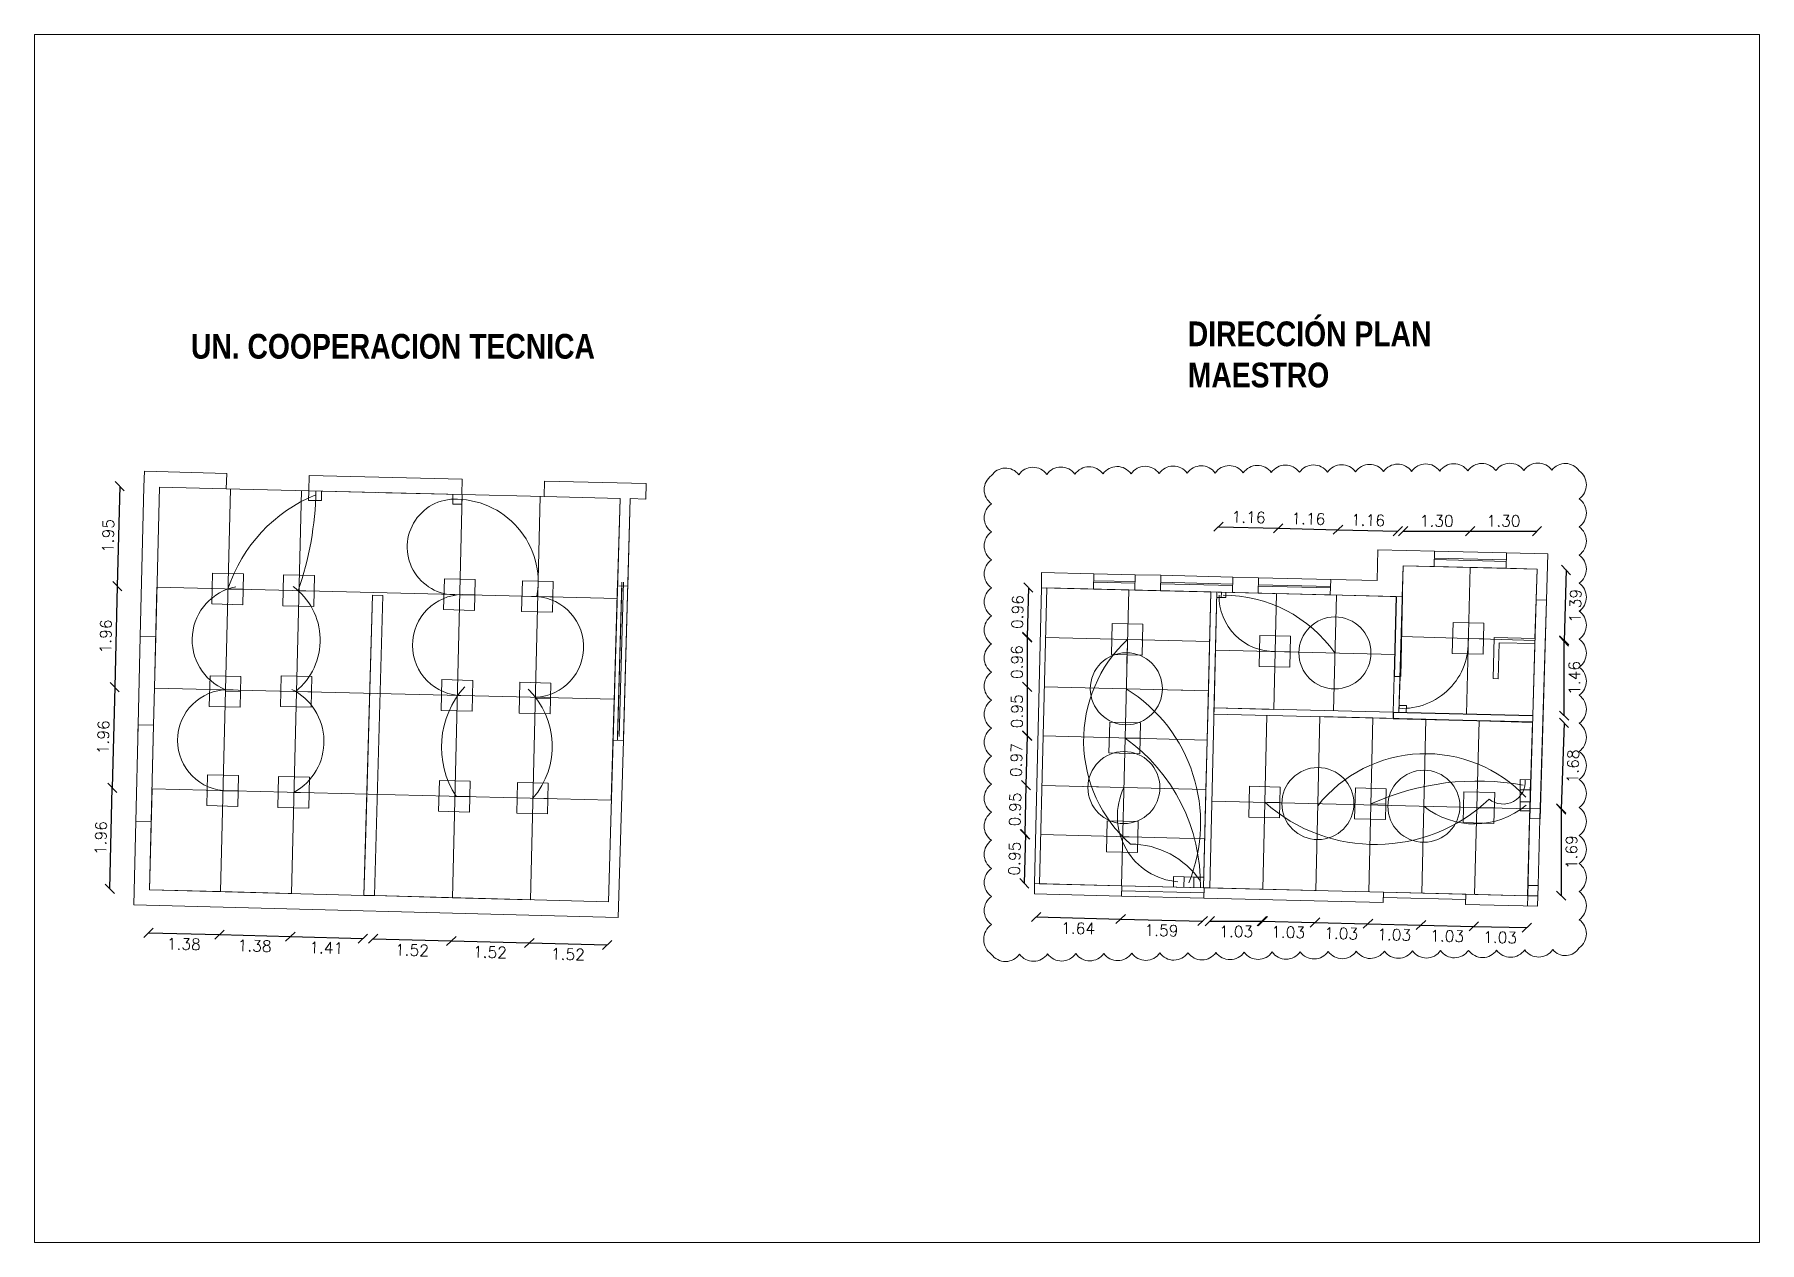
# Paper-space layout 'Layout2' of a CAD drawing. Header units: millimetres. Extents: x 29 to 262, y 20 to 183.
# The model-space entities are those that its viewports show. They can reach past a viewport. Long polylines and large blocks are cut down to what shows.
import ezdxf

# ---------------------------------------------------------------- set-up
doc = ezdxf.new("R2010")
doc.units = ezdxf.units.MM
doc.layers.get('0').update_dxf_attribs({"lineweight": 0})
for name, color, linetype, lineweight in [('0 RECINTOS SUBUTILIZADOS', 60, 'Continuous', 18), ('0_ id salas de clases', 7, 'Continuous', 9), ('0_ muros', 7, 'Continuous', 20), ('0_ muros 2', 7, 'Continuous', 9), ('0_ ventanas', 250, 'Continuous', 0)]:
    doc.layers.add(name, color=color, linetype=linetype, lineweight=lineweight)
doc.layers.add('SEGUNDO PLANO', color=3, linetype='Continuous')
doc.styles.add('PATO', font='romans.shx', dxfattribs={"height": 0.22})
doc.styles.get("Standard").update_dxf_attribs({"font": 'romans.shx'})
doc.linetypes.add('BATTING', pattern='A,0.00254,-2.54,[134,ltypeshp.shx,S=2.54,R=0,X=-2.54,Y=0],-5.08,[134,ltypeshp.shx,S=2.54,R=180,X=2.54,Y=0],-2.54', length=10.16254)
doc.dimstyles.get("Standard").update_dxf_attribs({"dimtxt": 0.22, "dimasz": 0.18, "dimexe": 0.18, "dimexo": 0.0625, "dimgap": 0.09, "dimtad": 2, "dimzin": 0, "dimdsep": 46, "dimtxsty": 'Standard', "dimblk": 'OBLIQUE', "dimcen": 0.09, "dimse1": 1, "dimse2": 1, "dimadec": 0, "dimazin": 0, "dimtfac": 1, "dimtofl": 0, "dimtmove": 0, "dimatfit": 3, "dimfxl": 1, "dimtolj": 1, "dimtzin": 0, "dimarcsym": 0})

psp = doc.layouts.new('Layout2')

msp = doc.modelspace()

# ---------------------------------------------------------------- texts
at = {"layer": '0_ id salas de clases', "char_height": 0.48, "attachment_point": 1, "style": 'PATO'}
for s, insert, width in [('{\\fSwis721 Cn BT|b1|i0|c0|p34;DIRECCIÓN PLAN MAESTRO}', (-10641.745, 11359.51), 5.84341), ('{\\fSwis721 Cn BT|b1|i0|c0|p34;UN. COOPERACION TECNICA}', (-10661.111, 11359.268), 7.44289)]:
    msp.add_mtext(s, dxfattribs=dict(at, insert=insert, width=width))

# ---------------------------------------------------------------- blocks, each defined once
blk = doc.blocks.new('_Oblique')
at = {"color": 0, "linetype": 'ByBlock', "lineweight": -2}
blk.add_line((-0.5, -0.5), (0.5, 0.5), dxfattribs=at)
blk = doc.blocks.new('*D57')
at = {"color": 0, "lineweight": -2, "transparency": 16777216}
blk.add_line((-10644.841, 11354.339), (-10644.865, 11353.38), dxfattribs=at)
at = {"color": 0, "linetype": 'BATTING', "lineweight": -2, "transparency": 16777216, "xscale": 0.18, "yscale": 0.18, "zscale": 0.18}
for p, rotation in [((-10644.841, 11354.339), 88.60328362355365), ((-10644.865, 11353.38), 268.6032836235537)]:
    blk.add_blockref('_Oblique', p, dxfattribs=dict(at, rotation=rotation))
at = {"color": 0, "linetype": 'BATTING', "transparency": 16777216, "insert": (-10645.053, 11353.864), "char_height": 0.22, "attachment_point": 5, "rotation": 88.6033}
blk.add_mtext('\\A1;0.96', dxfattribs=at)
blk = doc.blocks.new('*D58')
at = {"color": 0, "lineweight": -2, "transparency": 16777216}
blk.add_line((-10644.865, 11353.371), (-10644.865, 11352.411), dxfattribs=at)
at = {"color": 0, "linetype": 'BATTING', "lineweight": -2, "transparency": 16777216, "xscale": 0.18, "yscale": 0.18, "zscale": 0.18}
for p, rotation in [((-10644.865, 11353.371), 90), ((-10644.865, 11352.411), 270)]:
    blk.add_blockref('_Oblique', p, dxfattribs=dict(at, rotation=rotation))
at = {"color": 0, "linetype": 'BATTING', "transparency": 16777216, "insert": (-10645.065, 11352.891), "char_height": 0.22, "attachment_point": 5, "rotation": 90}
blk.add_mtext('\\A1;0.96', dxfattribs=at)
blk = doc.blocks.new('*D59')
at = {"color": 0, "lineweight": -2, "transparency": 16777216}
blk.add_line((-10644.865, 11352.411), (-10644.865, 11351.456), dxfattribs=at)
at = {"color": 0, "linetype": 'BATTING', "lineweight": -2, "transparency": 16777216, "xscale": 0.18, "yscale": 0.18, "zscale": 0.18}
for p, rotation in [((-10644.865, 11352.411), 90), ((-10644.865, 11351.456), 270)]:
    blk.add_blockref('_Oblique', p, dxfattribs=dict(at, rotation=rotation))
at = {"color": 0, "linetype": 'BATTING', "transparency": 16777216, "insert": (-10645.065, 11351.934), "char_height": 0.22, "attachment_point": 5, "rotation": 90}
blk.add_mtext('\\A1;0.95', dxfattribs=at)
blk = doc.blocks.new('*D60')
at = {"color": 0, "lineweight": -2, "transparency": 16777216}
blk.add_line((-10644.865, 11351.464), (-10644.888, 11350.499), dxfattribs=at)
at = {"color": 0, "linetype": 'BATTING', "lineweight": -2, "transparency": 16777216, "xscale": 0.18, "yscale": 0.18, "zscale": 0.18}
for p, rotation in [((-10644.865, 11351.464), 88.60329853531651), ((-10644.888, 11350.499), 268.6032985353165)]:
    blk.add_blockref('_Oblique', p, dxfattribs=dict(at, rotation=rotation))
at = {"color": 0, "linetype": 'BATTING', "transparency": 16777216, "insert": (-10645.076, 11350.987), "char_height": 0.22, "attachment_point": 5, "rotation": 88.6033}
blk.add_mtext('\\A1;0.97', dxfattribs=at)
blk = doc.blocks.new('*D61')
at = {"color": 0, "lineweight": -2, "transparency": 16777216}
blk.add_line((-10644.888, 11350.499), (-10644.911, 11349.545), dxfattribs=at)
at = {"color": 0, "linetype": 'BATTING', "lineweight": -2, "transparency": 16777216, "xscale": 0.18, "yscale": 0.18, "zscale": 0.18}
for p, rotation in [((-10644.888, 11350.499), 88.6032857521703), ((-10644.911, 11349.545), 268.6032857521703)]:
    blk.add_blockref('_Oblique', p, dxfattribs=dict(at, rotation=rotation))
at = {"color": 0, "linetype": 'BATTING', "transparency": 16777216, "insert": (-10645.1, 11350.027), "char_height": 0.22, "attachment_point": 5, "rotation": 88.6033}
blk.add_mtext('\\A1;0.95', dxfattribs=at)
blk = doc.blocks.new('*D62')
at = {"color": 0, "lineweight": -2, "transparency": 16777216}
blk.add_line((-10644.9, 11349.544), (-10644.923, 11348.59), dxfattribs=at)
at = {"color": 0, "linetype": 'BATTING', "lineweight": -2, "transparency": 16777216, "xscale": 0.18, "yscale": 0.18, "zscale": 0.18}
for p, rotation in [((-10644.9, 11349.544), 88.60329053041033), ((-10644.923, 11348.59), 268.6032905304103)]:
    blk.add_blockref('_Oblique', p, dxfattribs=dict(at, rotation=rotation))
at = {"color": 0, "linetype": 'BATTING', "transparency": 16777216, "insert": (-10645.112, 11349.072), "char_height": 0.22, "attachment_point": 5, "rotation": 88.6033}
blk.add_mtext('\\A1;0.95', dxfattribs=at)
blk = doc.blocks.new('*D63')
at = {"color": 0, "lineweight": -2, "transparency": 16777216}
blk.add_line((-10644.691, 11347.937), (-10643.048, 11347.897), dxfattribs=at)
at = {"color": 0, "linetype": 'BATTING', "lineweight": -2, "transparency": 16777216, "xscale": 0.18, "yscale": 0.18, "zscale": 0.18}
for p, rotation in [((-10644.691, 11347.937), 178.5915316047997), ((-10643.048, 11347.897), 358.5915316047997)]:
    blk.add_blockref('_Oblique', p, dxfattribs=dict(at, rotation=rotation))
at = {"color": 0, "linetype": 'BATTING', "transparency": 16777216, "insert": (-10643.875, 11347.717), "char_height": 0.22, "attachment_point": 5, "rotation": 358.5915}
blk.add_mtext('\\A1;1.64', dxfattribs=at)
blk = doc.blocks.new('*D64')
at = {"color": 0, "lineweight": -2, "transparency": 16777216}
blk.add_line((-10643.048, 11347.897), (-10641.455, 11347.857), dxfattribs=at)
at = {"color": 0, "linetype": 'BATTING', "lineweight": -2, "transparency": 16777216, "xscale": 0.18, "yscale": 0.18, "zscale": 0.18}
for p, rotation in [((-10643.048, 11347.897), 178.5916875625059), ((-10641.455, 11347.857), 358.5916875625059)]:
    blk.add_blockref('_Oblique', p, dxfattribs=dict(at, rotation=rotation))
at = {"color": 0, "linetype": 'BATTING', "transparency": 16777216, "insert": (-10642.256, 11347.677), "char_height": 0.22, "attachment_point": 5, "rotation": 358.5917}
blk.add_mtext('\\A1;1.59', dxfattribs=at)
blk = doc.blocks.new('*D65')
at = {"color": 0, "lineweight": -2, "transparency": 16777216}
blk.add_line((-10641.319, 11347.855), (-10640.289, 11347.855), dxfattribs=at)
at = {"color": 0, "linetype": 'BATTING', "lineweight": -2, "transparency": 16777216, "xscale": 0.18, "yscale": 0.18, "zscale": 0.18, "rotation": 180}
blk.add_blockref('_Oblique', (-10641.319, 11347.855), dxfattribs=at)
at = {"color": 0, "linetype": 'BATTING', "lineweight": -2, "transparency": 16777216, "xscale": 0.18, "yscale": 0.18, "zscale": 0.18}
blk.add_blockref('_Oblique', (-10640.289, 11347.855), dxfattribs=at)
at = {"color": 0, "linetype": 'BATTING', "transparency": 16777216, "insert": (-10640.804, 11347.655), "char_height": 0.22, "attachment_point": 5}
blk.add_mtext('\\A1;1.03', dxfattribs=at)
blk = doc.blocks.new('*D66')
at = {"color": 0, "lineweight": -2, "transparency": 16777216}
blk.add_line((-10640.305, 11347.856), (-10639.275, 11347.83), dxfattribs=at)
at = {"color": 0, "linetype": 'BATTING', "lineweight": -2, "transparency": 16777216, "xscale": 0.18, "yscale": 0.18, "zscale": 0.18}
for p, rotation in [((-10640.305, 11347.856), 178.5761573060418), ((-10639.275, 11347.83), 358.5761573060418)]:
    blk.add_blockref('_Oblique', p, dxfattribs=dict(at, rotation=rotation))
at = {"color": 0, "linetype": 'BATTING', "transparency": 16777216, "insert": (-10639.795, 11347.643), "char_height": 0.22, "attachment_point": 5, "rotation": 358.5762}
blk.add_mtext('\\A1;1.03', dxfattribs=at)
blk = doc.blocks.new('*D67')
at = {"color": 0, "lineweight": -2, "transparency": 16777216}
blk.add_line((-10639.275, 11347.83), (-10638.245, 11347.805), dxfattribs=at)
at = {"color": 0, "linetype": 'BATTING', "lineweight": -2, "transparency": 16777216, "xscale": 0.18, "yscale": 0.18, "zscale": 0.18}
for p, rotation in [((-10639.275, 11347.83), 178.6032853562976), ((-10638.245, 11347.805), 358.6032853562976)]:
    blk.add_blockref('_Oblique', p, dxfattribs=dict(at, rotation=rotation))
at = {"color": 0, "linetype": 'BATTING', "transparency": 16777216, "insert": (-10638.765, 11347.618), "char_height": 0.22, "attachment_point": 5, "rotation": 358.6033}
blk.add_mtext('\\A1;1.03', dxfattribs=at)
blk = doc.blocks.new('*D68')
at = {"color": 0, "lineweight": -2, "transparency": 16777216}
blk.add_line((-10638.245, 11347.805), (-10637.215, 11347.78), dxfattribs=at)
at = {"color": 0, "linetype": 'BATTING', "lineweight": -2, "transparency": 16777216, "xscale": 0.18, "yscale": 0.18, "zscale": 0.18}
for p, rotation in [((-10638.245, 11347.805), 178.6032826079442), ((-10637.215, 11347.78), 358.6032826079442)]:
    blk.add_blockref('_Oblique', p, dxfattribs=dict(at, rotation=rotation))
at = {"color": 0, "linetype": 'BATTING', "transparency": 16777216, "insert": (-10637.735, 11347.593), "char_height": 0.22, "attachment_point": 5, "rotation": 358.6033}
blk.add_mtext('\\A1;1.03', dxfattribs=at)
blk = doc.blocks.new('*D69')
at = {"color": 0, "lineweight": -2, "transparency": 16777216}
blk.add_line((-10637.215, 11347.78), (-10636.187, 11347.755), dxfattribs=at)
at = {"color": 0, "linetype": 'BATTING', "lineweight": -2, "transparency": 16777216, "xscale": 0.18, "yscale": 0.18, "zscale": 0.18}
for p, rotation in [((-10637.215, 11347.78), 178.5930325229543), ((-10636.187, 11347.755), 358.5930325229543)]:
    blk.add_blockref('_Oblique', p, dxfattribs=dict(at, rotation=rotation))
at = {"color": 0, "linetype": 'BATTING', "transparency": 16777216, "insert": (-10636.706, 11347.568), "char_height": 0.22, "attachment_point": 5, "rotation": 358.593}
blk.add_mtext('\\A1;1.03', dxfattribs=at)
blk = doc.blocks.new('*D70')
at = {"color": 0, "lineweight": -2, "transparency": 16777216}
blk.add_line((-10636.187, 11347.755), (-10635.158, 11347.73), dxfattribs=at)
at = {"color": 0, "linetype": 'BATTING', "lineweight": -2, "transparency": 16777216, "xscale": 0.18, "yscale": 0.18, "zscale": 0.18}
for p, rotation in [((-10636.187, 11347.755), 178.6135290659662), ((-10635.158, 11347.73), 358.6135290659661)]:
    blk.add_blockref('_Oblique', p, dxfattribs=dict(at, rotation=rotation))
at = {"color": 0, "linetype": 'BATTING', "transparency": 16777216, "insert": (-10635.677, 11347.542), "char_height": 0.22, "attachment_point": 5, "rotation": 358.6135}
blk.add_mtext('\\A1;1.03', dxfattribs=at)
blk = doc.blocks.new('*D71')
at = {"color": 0, "lineweight": -2, "transparency": 16777216}
blk.add_line((-10634.435, 11351.71), (-10634.49, 11350.031), dxfattribs=at)
at = {"color": 0, "linetype": 'BATTING', "lineweight": -2, "transparency": 16777216, "xscale": 0.18, "yscale": 0.18, "zscale": 0.18}
for p, rotation in [((-10634.435, 11351.71), 88.1197453427607), ((-10634.49, 11350.031), 268.1197453427607)]:
    blk.add_blockref('_Oblique', p, dxfattribs=dict(at, rotation=rotation))
at = {"color": 0, "linetype": 'BATTING', "transparency": 16777216, "insert": (-10634.263, 11350.864), "char_height": 0.22, "attachment_point": 5, "rotation": 88.1197}
blk.add_mtext('\\A1;1.68', dxfattribs=at)
blk = doc.blocks.new('*D72')
at = {"color": 0, "lineweight": -2, "transparency": 16777216}
blk.add_line((-10634.49, 11350.043), (-10634.49, 11348.351), dxfattribs=at)
at = {"color": 0, "linetype": 'BATTING', "lineweight": -2, "transparency": 16777216, "xscale": 0.18, "yscale": 0.18, "zscale": 0.18}
for p, rotation in [((-10634.49, 11350.043), 90), ((-10634.49, 11348.351), 270)]:
    blk.add_blockref('_Oblique', p, dxfattribs=dict(at, rotation=rotation))
at = {"color": 0, "linetype": 'BATTING', "transparency": 16777216, "insert": (-10634.29, 11349.197), "char_height": 0.22, "attachment_point": 5, "rotation": 90}
blk.add_mtext('\\A1;1.69', dxfattribs=at)
blk = doc.blocks.new('*D73')
at = {"color": 0, "lineweight": -2, "transparency": 16777216}
blk.add_line((-10641.148, 11355.52), (-10639.988, 11355.492), dxfattribs=at)
at = {"color": 0, "linetype": 'BATTING', "lineweight": -2, "transparency": 16777216, "xscale": 0.18, "yscale": 0.18, "zscale": 0.18}
for p, rotation in [((-10641.148, 11355.52), 178.603430216156), ((-10639.988, 11355.492), 358.6034302161561)]:
    blk.add_blockref('_Oblique', p, dxfattribs=dict(at, rotation=rotation))
at = {"color": 0, "linetype": 'BATTING', "transparency": 16777216, "insert": (-10640.563, 11355.706), "char_height": 0.22, "attachment_point": 5, "rotation": 358.6034}
blk.add_mtext('\\A1;1.16', dxfattribs=at)
blk = doc.blocks.new('*D74')
at = {"color": 0, "lineweight": -2, "transparency": 16777216}
blk.add_line((-10639.988, 11355.492), (-10638.828, 11355.463), dxfattribs=at)
at = {"color": 0, "linetype": 'BATTING', "lineweight": -2, "transparency": 16777216, "xscale": 0.18, "yscale": 0.18, "zscale": 0.18}
for p, rotation in [((-10639.988, 11355.492), 178.6031346275379), ((-10638.828, 11355.463), 358.6031346275378)]:
    blk.add_blockref('_Oblique', p, dxfattribs=dict(at, rotation=rotation))
at = {"color": 0, "linetype": 'BATTING', "transparency": 16777216, "insert": (-10639.403, 11355.677), "char_height": 0.22, "attachment_point": 5, "rotation": 358.6031}
blk.add_mtext('\\A1;1.16', dxfattribs=at)
blk = doc.blocks.new('*D75')
at = {"color": 0, "lineweight": -2, "transparency": 16777216}
blk.add_line((-10638.828, 11355.463), (-10637.666, 11355.435), dxfattribs=at)
at = {"color": 0, "linetype": 'BATTING', "lineweight": -2, "transparency": 16777216, "xscale": 0.18, "yscale": 0.18, "zscale": 0.18}
for p, rotation in [((-10638.828, 11355.463), 178.6032826079918), ((-10637.666, 11355.435), 358.6032826079918)]:
    blk.add_blockref('_Oblique', p, dxfattribs=dict(at, rotation=rotation))
at = {"color": 0, "linetype": 'BATTING', "transparency": 16777216, "insert": (-10638.242, 11355.649), "char_height": 0.22, "attachment_point": 5, "rotation": 358.6033}
blk.add_mtext('\\A1;1.16', dxfattribs=at)
blk = doc.blocks.new('*D76')
at = {"color": 0, "lineweight": -2, "transparency": 16777216}
blk.add_line((-10637.56, 11355.435), (-10636.259, 11355.435), dxfattribs=at)
at = {"color": 0, "linetype": 'BATTING', "lineweight": -2, "transparency": 16777216, "xscale": 0.18, "yscale": 0.18, "zscale": 0.18, "rotation": 180}
blk.add_blockref('_Oblique', (-10637.56, 11355.435), dxfattribs=at)
at = {"color": 0, "linetype": 'BATTING', "lineweight": -2, "transparency": 16777216, "xscale": 0.18, "yscale": 0.18, "zscale": 0.18}
blk.add_blockref('_Oblique', (-10636.259, 11355.435), dxfattribs=at)
at = {"color": 0, "linetype": 'BATTING', "transparency": 16777216, "insert": (-10636.909, 11355.635), "char_height": 0.22, "attachment_point": 5}
blk.add_mtext('\\A1;1.30', dxfattribs=at)
blk = doc.blocks.new('*D77')
at = {"color": 0, "lineweight": -2, "transparency": 16777216}
blk.add_line((-10636.26, 11355.435), (-10634.961, 11355.435), dxfattribs=at)
at = {"color": 0, "linetype": 'BATTING', "lineweight": -2, "transparency": 16777216, "xscale": 0.18, "yscale": 0.18, "zscale": 0.18, "rotation": 180}
blk.add_blockref('_Oblique', (-10636.26, 11355.435), dxfattribs=at)
at = {"color": 0, "linetype": 'BATTING', "lineweight": -2, "transparency": 16777216, "xscale": 0.18, "yscale": 0.18, "zscale": 0.18}
blk.add_blockref('_Oblique', (-10634.961, 11355.435), dxfattribs=at)
at = {"color": 0, "linetype": 'BATTING', "transparency": 16777216, "insert": (-10635.61, 11355.635), "char_height": 0.22, "attachment_point": 5}
blk.add_mtext('\\A1;1.30', dxfattribs=at)
blk = doc.blocks.new('*D78')
at = {"color": 0, "lineweight": -2, "transparency": 16777216}
blk.add_line((-10634.435, 11351.85), (-10634.435, 11353.314), dxfattribs=at)
at = {"color": 0, "linetype": 'BATTING', "lineweight": -2, "transparency": 16777216, "xscale": 0.18, "yscale": 0.18, "zscale": 0.18}
for p, rotation in [((-10634.435, 11353.314), 90), ((-10634.435, 11351.85), 270)]:
    blk.add_blockref('_Oblique', p, dxfattribs=dict(at, rotation=rotation))
at = {"color": 0, "linetype": 'BATTING', "transparency": 16777216, "insert": (-10634.235, 11352.582), "char_height": 0.22, "attachment_point": 5, "rotation": 90}
blk.add_mtext('\\A1;1.46', dxfattribs=at)
blk = doc.blocks.new('*D79')
at = {"color": 0, "lineweight": -2, "transparency": 16777216}
blk.add_line((-10634.396, 11354.682), (-10634.435, 11353.296), dxfattribs=at)
at = {"color": 0, "linetype": 'BATTING', "lineweight": -2, "transparency": 16777216, "xscale": 0.18, "yscale": 0.18, "zscale": 0.18}
for p, rotation in [((-10634.396, 11354.682), 88.34941071250582), ((-10634.435, 11353.296), 268.3494107125058)]:
    blk.add_blockref('_Oblique', p, dxfattribs=dict(at, rotation=rotation))
at = {"color": 0, "linetype": 'BATTING', "transparency": 16777216, "insert": (-10634.216, 11353.984), "char_height": 0.22, "attachment_point": 5, "rotation": 88.3494}
blk.add_mtext('\\A1;1.39', dxfattribs=at)
blk = doc.blocks.new('*D80')
at = {"color": 0, "lineweight": -2, "transparency": 16777216}
blk.add_line((-10662.495, 11356.31), (-10662.543, 11354.365), dxfattribs=at)
at = {"color": 0, "linetype": 'BATTING', "lineweight": -2, "transparency": 16777216, "xscale": 0.18, "yscale": 0.18, "zscale": 0.18}
for p, rotation in [((-10662.495, 11356.31), 88.60328260798539), ((-10662.543, 11354.365), 268.6032826079854)]:
    blk.add_blockref('_Oblique', p, dxfattribs=dict(at, rotation=rotation))
at = {"color": 0, "linetype": 'BATTING', "transparency": 16777216, "insert": (-10662.719, 11355.342), "char_height": 0.22, "attachment_point": 5, "rotation": 88.6033}
blk.add_mtext('\\A1;1.95', dxfattribs=at)
blk = doc.blocks.new('*D81')
at = {"color": 0, "lineweight": -2, "transparency": 16777216}
blk.add_line((-10662.543, 11354.365), (-10662.591, 11352.405), dxfattribs=at)
at = {"color": 0, "linetype": 'BATTING', "lineweight": -2, "transparency": 16777216, "xscale": 0.18, "yscale": 0.18, "zscale": 0.18}
for p, rotation in [((-10662.543, 11354.365), 88.60328260801288), ((-10662.591, 11352.405), 268.6032826080128)]:
    blk.add_blockref('_Oblique', p, dxfattribs=dict(at, rotation=rotation))
at = {"color": 0, "linetype": 'BATTING', "transparency": 16777216, "insert": (-10662.767, 11353.39), "char_height": 0.22, "attachment_point": 5, "rotation": 88.6033}
blk.add_mtext('\\A1;1.96', dxfattribs=at)
blk = doc.blocks.new('*D82')
at = {"color": 0, "lineweight": -2, "transparency": 16777216}
blk.add_line((-10662.591, 11352.405), (-10662.638, 11350.446), dxfattribs=at)
at = {"color": 0, "linetype": 'BATTING', "lineweight": -2, "transparency": 16777216, "xscale": 0.18, "yscale": 0.18, "zscale": 0.18}
for p, rotation in [((-10662.591, 11352.405), 88.60328260789395), ((-10662.638, 11350.446), 268.603282607894)]:
    blk.add_blockref('_Oblique', p, dxfattribs=dict(at, rotation=rotation))
at = {"color": 0, "linetype": 'BATTING', "transparency": 16777216, "insert": (-10662.814, 11351.43), "char_height": 0.22, "attachment_point": 5, "rotation": 88.6033}
blk.add_mtext('\\A1;1.96', dxfattribs=at)
blk = doc.blocks.new('*D83')
at = {"color": 0, "lineweight": -2, "transparency": 16777216}
blk.add_line((-10662.686, 11348.486), (-10662.638, 11350.446), dxfattribs=at)
at = {"color": 0, "linetype": 'BATTING', "lineweight": -2, "transparency": 16777216, "xscale": 0.18, "yscale": 0.18, "zscale": 0.18}
for p, rotation in [((-10662.638, 11350.446), 88.60328260822546), ((-10662.686, 11348.486), 268.6032826082255)]:
    blk.add_blockref('_Oblique', p, dxfattribs=dict(at, rotation=rotation))
at = {"color": 0, "linetype": 'BATTING', "transparency": 16777216, "insert": (-10662.862, 11349.471), "char_height": 0.22, "attachment_point": 5, "rotation": 88.6033}
blk.add_mtext('\\A1;1.96', dxfattribs=at)
blk = doc.blocks.new('*D84')
at = {"color": 0, "lineweight": -2, "transparency": 16777216}
blk.add_line((-10661.934, 11347.629), (-10660.554, 11347.595), dxfattribs=at)
at = {"color": 0, "linetype": 'BATTING', "lineweight": -2, "transparency": 16777216, "xscale": 0.18, "yscale": 0.18, "zscale": 0.18}
for p, rotation in [((-10661.934, 11347.629), 178.6032826081103), ((-10660.554, 11347.595), 358.6032826081102)]:
    blk.add_blockref('_Oblique', p, dxfattribs=dict(at, rotation=rotation))
at = {"color": 0, "linetype": 'BATTING', "transparency": 16777216, "insert": (-10661.249, 11347.412), "char_height": 0.22, "attachment_point": 5, "rotation": 358.6033}
blk.add_mtext('\\A1;1.38', dxfattribs=at)
blk = doc.blocks.new('*D85')
at = {"color": 0, "lineweight": -2, "transparency": 16777216}
blk.add_line((-10660.557, 11347.595), (-10659.178, 11347.557), dxfattribs=at)
at = {"color": 0, "linetype": 'BATTING', "lineweight": -2, "transparency": 16777216, "xscale": 0.18, "yscale": 0.18, "zscale": 0.18}
for p, rotation in [((-10660.557, 11347.595), 178.4269670162568), ((-10659.178, 11347.557), 358.4269670162568)]:
    blk.add_blockref('_Oblique', p, dxfattribs=dict(at, rotation=rotation))
at = {"color": 0, "linetype": 'BATTING', "transparency": 16777216, "insert": (-10659.873, 11347.376), "char_height": 0.22, "attachment_point": 5, "rotation": 358.427}
blk.add_mtext('\\A1;1.38', dxfattribs=at)
blk = doc.blocks.new('*D86')
at = {"color": 0, "lineweight": -2, "transparency": 16777216}
blk.add_line((-10659.178, 11347.557), (-10657.772, 11347.519), dxfattribs=at)
at = {"color": 0, "linetype": 'BATTING', "lineweight": -2, "transparency": 16777216, "xscale": 0.18, "yscale": 0.18, "zscale": 0.18}
for p, rotation in [((-10659.178, 11347.557), 178.4269670162533), ((-10657.772, 11347.519), 358.4269670162533)]:
    blk.add_blockref('_Oblique', p, dxfattribs=dict(at, rotation=rotation))
at = {"color": 0, "linetype": 'BATTING', "transparency": 16777216, "insert": (-10658.48, 11347.338), "char_height": 0.22, "attachment_point": 5, "rotation": 358.427}
blk.add_mtext('\\A1;1.41', dxfattribs=at)
blk = doc.blocks.new('*D87')
at = {"color": 0, "lineweight": -2, "transparency": 16777216}
blk.add_line((-10657.569, 11347.513), (-10656.053, 11347.473), dxfattribs=at)
at = {"color": 0, "linetype": 'BATTING', "lineweight": -2, "transparency": 16777216, "xscale": 0.18, "yscale": 0.18, "zscale": 0.18}
for p, rotation in [((-10657.569, 11347.513), 178.4853708769448), ((-10656.053, 11347.473), 358.4853708769448)]:
    blk.add_blockref('_Oblique', p, dxfattribs=dict(at, rotation=rotation))
at = {"color": 0, "linetype": 'BATTING', "transparency": 16777216, "insert": (-10656.816, 11347.293), "char_height": 0.22, "attachment_point": 5, "rotation": 358.4854}
blk.add_mtext('\\A1;1.52', dxfattribs=at)
blk = doc.blocks.new('*D88')
at = {"color": 0, "lineweight": -2, "transparency": 16777216}
blk.add_line((-10656.053, 11347.473), (-10654.538, 11347.433), dxfattribs=at)
at = {"color": 0, "linetype": 'BATTING', "lineweight": -2, "transparency": 16777216, "xscale": 0.18, "yscale": 0.18, "zscale": 0.18}
for p, rotation in [((-10656.053, 11347.473), 178.485370876876), ((-10654.538, 11347.433), 358.4853708768761)]:
    blk.add_blockref('_Oblique', p, dxfattribs=dict(at, rotation=rotation))
at = {"color": 0, "linetype": 'BATTING', "transparency": 16777216, "insert": (-10655.301, 11347.253), "char_height": 0.22, "attachment_point": 5, "rotation": 358.4854}
blk.add_mtext('\\A1;1.52', dxfattribs=at)
blk = doc.blocks.new('*D89')
at = {"color": 0, "lineweight": -2, "transparency": 16777216}
blk.add_line((-10654.538, 11347.433), (-10653.023, 11347.393), dxfattribs=at)
at = {"color": 0, "linetype": 'BATTING', "lineweight": -2, "transparency": 16777216, "xscale": 0.18, "yscale": 0.18, "zscale": 0.18}
for p, rotation in [((-10654.538, 11347.433), 178.4853708769411), ((-10653.023, 11347.393), 358.485370876941)]:
    blk.add_blockref('_Oblique', p, dxfattribs=dict(at, rotation=rotation))
at = {"color": 0, "linetype": 'BATTING', "transparency": 16777216, "insert": (-10653.786, 11347.213), "char_height": 0.22, "attachment_point": 5, "rotation": 358.4854}
blk.add_mtext('\\A1;1.52', dxfattribs=at)

# ---------------------------------------------------------------- dimensions: what is measured, and where the dimension line sits
at = {"color": 3, "linetype": 'BATTING'}
for p1, p2, distance, picture, middle in [((-10661.723, 11356.291), (-10661.77, 11354.346), -0.773, '*D80', (-10662.719, 11355.342)), ((-10641.167, 11354.713), (-10640.008, 11354.685), 0.807, '*D73', (-10640.563, 11355.706)), ((-10640.005, 11354.785), (-10638.846, 11354.757), 0.707, '*D74', (-10639.403, 11355.677)), ((-10638.846, 11354.757), (-10637.683, 11354.728), 0.707, '*D75', (-10638.242, 11355.649)), ((-10634.96, 11354.699), (-10635, 11353.313), 0.565, '*D79', (-10634.216, 11353.984)), ((-10661.77, 11354.346), (-10661.818, 11352.386), -0.773, '*D81', (-10662.767, 11353.39)), ((-10644.485, 11354.331), (-10644.509, 11353.371), -0.356, '*D57', (-10645.053, 11353.864)), ((-10661.818, 11352.386), (-10661.866, 11350.427), -0.773, '*D82', (-10662.814, 11351.43)), ((-10635.046, 11351.73), (-10635.101, 11350.051), 0.611, '*D71', (-10634.263, 11350.864)), ((-10644.55539, 11351.45648), (-10644.57891, 11350.49176), -0.30931, '*D60', (-10645.07631, 11350.98654)), ((-10644.5789, 11350.4918), (-10644.6022, 11349.5371), -0.3093, '*D61', (-10645.0997, 11350.0268)), ((-10661.914, 11348.468), (-10661.866, 11350.427), 0.773, '*D83', (-10662.862, 11349.471)), ((-10644.602, 11349.537), (-10644.625, 11348.583), -0.298, '*D62', (-10645.112, 11349.072)), ((-10644.675, 11348.584), (-10643.032, 11348.544), -0.647, '*D63', (-10643.875, 11347.717)), ((-10661.914, 11348.468), (-10660.534, 11348.434), -0.839, '*D84', (-10661.249, 11347.412)), ((-10660.534, 11348.434), (-10659.154, 11348.396), -0.839, '*D85', (-10659.873, 11347.376)), ((-10659.154, 11348.396), (-10657.749, 11348.357), -0.839, '*D86', (-10658.48, 11347.338)), ((-10657.547, 11348.352), (-10656.031, 11348.312), -0.839, '*D87', (-10656.816, 11347.293)), ((-10656.031, 11348.312), (-10654.516, 11348.272), -0.839, '*D88', (-10655.301, 11347.253)), ((-10654.516, 11348.272), (-10653.001, 11348.232), -0.839, '*D89', (-10653.786, 11347.213)), ((-10643.032, 11348.544), (-10641.439, 11348.505), -0.647, '*D64', (-10642.256, 11347.677)), ((-10640.289, 11348.479), (-10639.259, 11348.453), -0.623, '*D66', (-10639.795, 11347.643)), ((-10639.258, 11348.509), (-10638.228, 11348.484), -0.679, '*D67', (-10638.765, 11347.618)), ((-10638.23, 11348.426), (-10637.2, 11348.401), -0.621, '*D68', (-10637.735, 11347.593)), ((-10637.2, 11348.401), (-10636.172, 11348.376), -0.621, '*D69', (-10636.706, 11347.568)), ((-10636.172, 11348.376), (-10635.143, 11348.351), -0.621, '*D70', (-10635.677, 11347.542))]:
    dim = msp.add_aligned_dim(p1=p1, p2=p2, distance=distance, dimstyle='Standard', override={"dimfxl": 1.25}, dxfattribs=at)
    dim.commit()
    dim.dimension.update_dxf_attribs({"geometry": picture, "text_midpoint": middle})
for base, p1, p2, picture, middle in [((-10636.259, 11355.435), (-10637.56, 11354.762), (-10636.259, 11354.724), '*D76', (-10636.909, 11355.635)), ((-10634.961, 11355.435), (-10636.26, 11354.73), (-10634.961, 11354.692), '*D77', (-10635.61, 11355.635)), ((-10640.289, 11347.855), (-10641.319, 11348.505), (-10640.289, 11348.505), '*D65', (-10640.804, 11347.655))]:
    dim = msp.add_linear_dim(base=base, p1=p1, p2=p2, dimstyle='Standard', override={"dimfxl": 1.25}, dxfattribs=at)
    dim.commit()
    dim.dimension.update_dxf_attribs({"geometry": picture, "text_midpoint": middle})
for base, p1, p2, picture, middle in [((-10644.865, 11352.411), (-10644.509, 11353.371), (-10644.509, 11352.411), '*D58', (-10645.065, 11352.891)), ((-10634.435, 11353.314), (-10635.043, 11351.85), (-10635.043, 11353.314), '*D78', (-10634.235, 11352.582)), ((-10644.86479, 11351.4562), (-10644.53211, 11352.41119), (-10644.53211, 11351.4562), '*D59', (-10645.06479, 11351.93369)), ((-10634.49, 11348.351), (-10635.094, 11350.043), (-10635.143, 11348.351), '*D72', (-10634.29, 11349.197))]:
    dim = msp.add_linear_dim(base=base, p1=p1, p2=p2, angle=90, dimstyle='Standard', override={"dimfxl": 1.25}, dxfattribs=at)
    dim.commit()
    dim.dimension.update_dxf_attribs({"geometry": picture, "text_midpoint": middle})

# ---------------------------------------------------------------- linework, layer by layer
at = {"color": 3, "linetype": 'BATTING'}
for p, q in [((-10660.534, 11348.434), (-10660.343, 11356.257)), ((-10659.154, 11348.396), (-10658.964, 11356.223)), ((-10658.823, 11356.22), (-10658.828, 11356.028)), ((-10658.828, 11356.028), (-10658.573, 11356.028)), ((-10658.573, 11356.028), (-10658.573, 11356.214)), ((-10656.031, 11348.312), (-10655.84, 11356.147)), ((-10656.025, 11355.963), (-10656.021, 11356.152)), ((-10655.845, 11355.959), (-10656.025, 11355.963)), ((-10655.84, 11356.147), (-10655.845, 11355.959)), ((-10654.516, 11348.272), (-10654.325, 11356.11)), ((-10660.691, 11354.619), (-10660.705, 11354.02)), ((-10660.091, 11354.605), (-10660.691, 11354.619)), ((-10660.105, 11354.005), (-10660.091, 11354.605)), ((-10637.642, 11351.916), (-10637.56, 11354.762)), ((-10636.259, 11354.73), (-10636.328, 11351.881)), ((-10661.818, 11352.386), (-10661.77, 11354.346)), ((-10661.77, 11354.346), (-10652.822, 11354.128)), ((-10660.391, 11354.31), (-10660.091, 11354.305)), ((-10659.311, 11354.586), (-10659.326, 11353.986)), ((-10658.711, 11354.571), (-10659.311, 11354.586)), ((-10659.011, 11354.276), (-10658.711, 11354.271)), ((-10658.726, 11353.971), (-10658.711, 11354.571)), ((-10656.187, 11354.51), (-10656.202, 11353.91)), ((-10655.588, 11354.495), (-10656.187, 11354.51)), ((-10655.602, 11353.895), (-10655.588, 11354.495)), ((-10654.672, 11354.473), (-10654.687, 11353.873)), ((-10654.072, 11354.458), (-10654.672, 11354.473)), ((-10654.087, 11353.858), (-10654.072, 11354.458)), ((-10644.485, 11354.331), (-10644.555, 11351.456)), ((-10644.485, 11354.331), (-10641.299, 11354.253)), ((-10642.892, 11354.292), (-10644.485, 11354.331)), ((-10643.032, 11348.544), (-10642.892, 11354.292)), ((-10642.892, 11354.292), (-10641.299, 11354.253)), ((-10660.705, 11354.02), (-10660.105, 11354.005)), ((-10659.326, 11353.986), (-10658.726, 11353.971)), ((-10655.888, 11354.2), (-10655.588, 11354.195)), ((-10654.372, 11354.163), (-10654.072, 11354.158)), ((-10641.299, 11354.253), (-10641.439, 11348.505)), ((-10641.299, 11354.253), (-10641.345, 11352.333)), ((-10641.319, 11348.505), (-10641.179, 11354.25)), ((-10641.179, 11354.25), (-10641.237, 11351.881)), ((-10641.179, 11354.25), (-10641.234, 11352.001)), ((-10641.094, 11354.147), (-10641.181, 11354.149)), ((-10641.091, 11354.248), (-10641.094, 11354.147)), ((-10641.094, 11354.147), (-10641.007, 11354.147)), ((-10641.007, 11354.147), (-10641.007, 11354.246)), ((-10640.074, 11351.972), (-10640.019, 11354.222)), ((-10640.019, 11354.222), (-10638.859, 11354.193)), ((-10638.859, 11354.193), (-10638.914, 11351.944)), ((-10656.202, 11353.91), (-10655.602, 11353.895)), ((-10654.687, 11353.873), (-10654.087, 11353.858)), ((-10643.215, 11353.639), (-10643.23, 11353.039)), ((-10642.615, 11353.625), (-10643.215, 11353.639)), ((-10642.63, 11353.025), (-10642.615, 11353.625)), ((-10636.592, 11353.66), (-10636.607, 11353.06)), ((-10635.992, 11353.645), (-10636.592, 11353.66)), ((-10636.007, 11353.045), (-10635.992, 11353.645)), ((-10641.322, 11353.293), (-10644.509, 11353.371)), ((-10642.915, 11353.33), (-10642.615, 11353.325)), ((-10640.346, 11353.407), (-10640.361, 11352.807)), ((-10639.747, 11353.392), (-10640.346, 11353.407)), ((-10639.761, 11352.792), (-10639.747, 11353.392)), ((-10637.596, 11353.387), (-10635, 11353.313)), ((-10636.292, 11353.35), (-10635.992, 11353.345)), ((-10643.23, 11353.039), (-10642.63, 11353.025)), ((-10642.927, 11352.855), (-10642.92, 11353.155)), ((-10641.206, 11353.125), (-10637.724, 11353.04)), ((-10640.047, 11353.097), (-10639.747, 11353.092)), ((-10636.607, 11353.06), (-10636.007, 11353.045)), ((-10660.739, 11352.626), (-10660.754, 11352.027)), ((-10660.139, 11352.612), (-10660.739, 11352.626)), ((-10660.154, 11352.012), (-10660.139, 11352.612)), ((-10659.359, 11352.626), (-10659.373, 11352.027)), ((-10658.759, 11352.612), (-10659.359, 11352.626)), ((-10658.774, 11352.012), (-10658.759, 11352.612)), ((-10640.361, 11352.807), (-10639.761, 11352.792)), ((-10637.735, 11352.616), (-10637.752, 11351.916)), ((-10637.622, 11352.613), (-10637.642, 11351.913)), ((-10652.887, 11352.169), (-10661.818, 11352.386)), ((-10660.439, 11352.317), (-10660.139, 11352.312)), ((-10659.059, 11352.317), (-10658.759, 11352.312)), ((-10656.235, 11352.55), (-10656.25, 11351.95)), ((-10655.635, 11352.536), (-10656.235, 11352.55)), ((-10655.65, 11351.936), (-10655.635, 11352.536)), ((-10654.72, 11352.498), (-10654.735, 11351.899)), ((-10654.12, 11352.484), (-10654.72, 11352.498)), ((-10654.135, 11351.884), (-10654.12, 11352.484)), ((-10641.345, 11352.333), (-10644.532, 11352.411)), ((-10642.142, 11352.353), (-10641.842, 11352.346)), ((-10642.142, 11352.353), (-10641.842, 11352.348)), ((-10641.345, 11352.333), (-10641.392, 11350.414)), ((-10660.754, 11352.027), (-10660.154, 11352.012)), ((-10659.373, 11352.027), (-10658.774, 11352.012)), ((-10656.25, 11351.95), (-10655.65, 11351.936)), ((-10655.935, 11352.24), (-10655.635, 11352.236)), ((-10654.42, 11352.189), (-10654.12, 11352.184)), ((-10652.944, 11350.209), (-10652.887, 11352.169)), ((-10637.752, 11351.916), (-10641.234, 11352.001)), ((-10641.234, 11352.001), (-10640.074, 11351.972)), ((-10637.755, 11351.796), (-10637.752, 11351.916)), ((-10637.642, 11351.913), (-10637.502, 11351.909)), ((-10637.499, 11352.045), (-10637.638, 11352.045)), ((-10637.502, 11351.909), (-10637.499, 11352.045)), ((-10654.735, 11351.899), (-10654.135, 11351.884)), ((-10643.262, 11351.725), (-10643.277, 11351.125)), ((-10642.662, 11351.71), (-10643.262, 11351.725)), ((-10642.677, 11351.111), (-10642.662, 11351.71)), ((-10641.237, 11351.881), (-10637.755, 11351.796)), ((-10640.289, 11348.479), (-10640.207, 11351.856)), ((-10639.259, 11348.453), (-10639.177, 11351.831)), ((-10639.177, 11351.831), (-10637.118, 11351.78)), ((-10638.147, 11351.805), (-10638.23, 11348.426)), ((-10637.118, 11351.78), (-10637.2, 11348.401)), ((-10637.118, 11351.78), (-10635.047, 11351.714)), ((-10636.082, 11351.747), (-10636.172, 11348.376)), ((-10644.555, 11351.456), (-10644.625, 11348.583)), ((-10641.369, 11351.374), (-10644.555, 11351.457)), ((-10642.962, 11351.415), (-10642.662, 11351.41)), ((-10643.277, 11351.125), (-10642.677, 11351.111)), ((-10660.786, 11350.701), (-10660.801, 11350.101)), ((-10660.186, 11350.686), (-10660.786, 11350.701)), ((-10660.201, 11350.086), (-10660.186, 11350.686)), ((-10659.407, 11350.667), (-10659.421, 11350.067)), ((-10658.807, 11350.652), (-10659.407, 11350.667)), ((-10658.821, 11350.052), (-10658.807, 11350.652)), ((-10656.283, 11350.591), (-10656.298, 11349.991)), ((-10655.683, 11350.576), (-10656.283, 11350.591)), ((-10655.698, 11349.976), (-10655.683, 11350.576)), ((-10635.285, 11350.607), (-10635.289, 11350.41)), ((-10635.082, 11350.602), (-10635.285, 11350.607)), ((-10635.115, 11349.477), (-10635.088, 11350.602)), ((-10635.088, 11350.602), (-10635.082, 11350.602)), ((-10661.914, 11348.468), (-10661.866, 11350.427)), ((-10661.866, 11350.427), (-10652.944, 11350.209)), ((-10660.486, 11350.391), (-10660.186, 11350.386)), ((-10659.107, 11350.357), (-10658.807, 11350.352)), ((-10655.983, 11350.281), (-10655.683, 11350.276)), ((-10654.767, 11350.554), (-10654.782, 11349.954)), ((-10654.168, 11350.539), (-10654.767, 11350.554)), ((-10654.468, 11350.244), (-10654.168, 11350.239)), ((-10654.182, 11349.939), (-10654.168, 11350.539)), ((-10641.392, 11350.414), (-10644.579, 11350.492)), ((-10643.78, 11350.472), (-10643.48, 11350.467)), ((-10641.392, 11350.414), (-10641.439, 11348.505)), ((-10640.548, 11350.477), (-10640.562, 11349.877)), ((-10639.948, 11350.462), (-10640.548, 11350.477)), ((-10639.963, 11349.863), (-10639.948, 11350.462)), ((-10638.488, 11350.444), (-10638.503, 11349.844)), ((-10637.888, 11350.429), (-10638.488, 11350.444)), ((-10637.903, 11349.829), (-10637.888, 11350.429)), ((-10636.382, 11350.37), (-10636.397, 11349.771)), ((-10635.782, 11350.356), (-10636.382, 11350.37)), ((-10635.797, 11349.756), (-10635.782, 11350.356)), ((-10635.289, 11350.41), (-10635.092, 11350.41)), ((-10635.289, 11350.41), (-10635.289, 11350.173)), ((-10660.801, 11350.101), (-10660.201, 11350.086)), ((-10659.421, 11350.067), (-10658.821, 11350.052)), ((-10656.298, 11349.991), (-10655.698, 11349.976)), ((-10654.782, 11349.954), (-10654.182, 11349.939)), ((-10635.101, 11350.04), (-10641.278, 11350.19)), ((-10640.248, 11350.167), (-10639.948, 11350.162)), ((-10638.188, 11350.134), (-10637.888, 11350.129)), ((-10636.082, 11350.061), (-10635.782, 11350.056)), ((-10635.289, 11350.173), (-10635.098, 11350.173)), ((-10635.098, 11350.173), (-10635.289, 11350.173)), ((-10635.289, 11350.173), (-10635.289, 11349.999)), ((-10635.289, 11349.999), (-10635.102, 11349.999)), ((-10643.309, 11349.805), (-10643.323, 11349.206)), ((-10642.709, 11349.791), (-10643.309, 11349.805)), ((-10642.724, 11349.191), (-10642.709, 11349.791)), ((-10640.562, 11349.877), (-10639.963, 11349.863)), ((-10638.503, 11349.844), (-10637.903, 11349.829)), ((-10636.397, 11349.771), (-10635.797, 11349.756)), ((-10641.416, 11349.459), (-10644.602, 11349.537)), ((-10643.009, 11349.496), (-10642.709, 11349.491)), ((-10635.142, 11348.351), (-10635.11, 11349.477)), ((-10643.323, 11349.206), (-10642.724, 11349.191)), ((-10641.439, 11348.505), (-10644.625, 11348.583)), ((-10641.814, 11348.718), (-10642.024, 11348.723)), ((-10642.024, 11348.723), (-10642.024, 11348.519)), ((-10641.814, 11348.718), (-10641.819, 11348.514)), ((-10641.626, 11348.713), (-10641.814, 11348.718)), ((-10641.626, 11348.513), (-10641.626, 11348.713)), ((-10641.626, 11348.713), (-10641.434, 11348.709)), ((-10661.914, 11348.468), (-10660.534, 11348.434)), ((-10660.534, 11348.434), (-10659.154, 11348.396)), ((-10657.547, 11348.352), (-10656.031, 11348.312)), ((-10656.031, 11348.312), (-10654.516, 11348.272)), ((-10641.426, 11348.504), (-10641.626, 11348.513)), ((-10641.439, 11348.505), (-10641.319, 11348.505)), ((-10641.319, 11348.505), (-10639.259, 11348.453))]:
    msp.add_line(p, q, dxfattribs=at)
at = {"linetype": 'BATTING'}
for p, q in [((-10644.585, 11354.333), (-10644.725, 11348.585)), ((-10644.625, 11348.583), (-10644.485, 11354.331)), ((-10644.485, 11354.331), (-10644.485, 11354.331)), ((-10644.725, 11348.585), (-10644.625, 11348.583))]:
    msp.add_line(p, q, dxfattribs=at)
at = {"color": 7}
for p, q in [((-10635.793, 11353.368), (-10635.813, 11352.569)), ((-10635, 11353.349), (-10635.793, 11353.368)), ((-10635.696, 11353.266), (-10635.713, 11352.566)), ((-10635.003, 11353.249), (-10635.696, 11353.266)), ((-10635.813, 11352.569), (-10635.713, 11352.566))]:
    msp.add_line(p, q, dxfattribs=at)
at = {"color": 5, "linetype": 'BATTING'}
msp.add_lwpolyline([(-10645.558, 11347.211, 0.520567), (-10645.013, 11347.216, 0.520567), (-10644.467, 11347.22, 0.520567), (-10643.922, 11347.225, 0.520567), (-10643.377, 11347.229, 0.520567), (-10642.832, 11347.234, 0.520567), (-10642.287, 11347.239, 0.520567), (-10641.742, 11347.243, 0.520567), (-10641.197, 11347.248, 0.520567), (-10640.651, 11347.252, 0.520567), (-10640.106, 11347.257, 0.520567), (-10639.561, 11347.261, 0.520567), (-10639.016, 11347.266, 0.520567), (-10638.471, 11347.271, 0.520567), (-10637.926, 11347.275, 0.520567), (-10637.381, 11347.28, 0.520567), (-10636.836, 11347.284, 0.520567), (-10636.29, 11347.289, 0.520567), (-10635.745, 11347.293, 0.520567), (-10635.2, 11347.298, 0.520567), (-10634.655, 11347.303, 0.520567), (-10634.143, 11347.339, 0.520567), (-10634.143, 11347.885, 0.520567), (-10634.143, 11348.43, 0.520567), (-10634.143, 11348.975, 0.520567), (-10634.143, 11349.52, 0.520567), (-10634.143, 11350.065, 0.520567), (-10634.143, 11350.61, 0.520567), (-10634.143, 11351.155, 0.520567), (-10634.143, 11351.701, 0.520567), (-10634.143, 11352.246, 0.520567), (-10634.143, 11352.791, 0.520567), (-10634.143, 11353.336, 0.520567), (-10634.143, 11353.881, 0.520567), (-10634.143, 11354.426, 0.520567), (-10634.143, 11354.971, 0.520567), (-10634.143, 11355.517, 0.520567), (-10634.143, 11356.062, 0.520567), (-10634.143, 11356.607, 0.520567), (-10634.67, 11356.62, 0.520567), (-10635.215, 11356.615, 0.520567), (-10635.76, 11356.611, 0.520567), (-10636.306, 11356.606, 0.520567), (-10636.851, 11356.602, 0.520567), (-10637.396, 11356.597, 0.520567), (-10637.941, 11356.593, 0.520567), (-10638.486, 11356.588, 0.520567), (-10639.031, 11356.583, 0.520567), (-10639.576, 11356.579, 0.520567), (-10640.122, 11356.574, 0.520567), (-10640.667, 11356.57, 0.520567), (-10641.212, 11356.565, 0.520567), (-10641.757, 11356.561, 0.520567), (-10642.302, 11356.556, 0.520567), (-10642.847, 11356.551, 0.520567), (-10643.392, 11356.547, 0.520567), (-10643.937, 11356.542, 0.520567), (-10644.483, 11356.538, 0.520567), (-10645.028, 11356.533, 0.520567), (-10645.558, 11356.514, 0.520567), (-10645.558, 11355.968, 0.520567), (-10645.558, 11355.423, 0.520567), (-10645.558, 11354.878, 0.520567), (-10645.558, 11354.333, 0.520567), (-10645.558, 11353.788, 0.520567), (-10645.558, 11353.243, 0.520567), (-10645.558, 11352.697, 0.520567), (-10645.558, 11352.152, 0.520567), (-10645.558, 11351.607, 0.520567), (-10645.558, 11351.062, 0.520567), (-10645.558, 11350.517, 0.520567), (-10645.558, 11349.972, 0.520567), (-10645.558, 11349.427, 0.520567), (-10645.558, 11348.881, 0.520567), (-10645.558, 11348.336, 0.520567), (-10645.558, 11347.791, 0.520567)], format="xyb", close=True, dxfattribs=at)
at = {"color": 0, "linetype": 'BATTING'}
for points in [[(-10662.139, 11351.524), (-10662.135, 11351.674), (-10662.094, 11353.39), (-10662.023, 11356.298), (-10662.012, 11356.598)], [(-10652.71, 11351.37), (-10652.575, 11356.068), (-10652.579, 11356.068)]]:
    msp.add_lwpolyline(points, dxfattribs=at)
at = {"color": 4, "linetype": 'BATTING'}
msp.add_lwpolyline([(-10661.794, 11353.383), (-10661.836, 11351.666), (-10661.914, 11348.468), (-10657.749, 11348.357), (-10657.581, 11354.189), (-10657.38, 11354.183), (-10657.547, 11348.352), (-10653.001, 11348.232), (-10652.775, 11356.073), (-10654.249, 11356.109), (-10655.849, 11356.148), (-10658.823, 11356.22), (-10660.423, 11356.259), (-10661.723, 11356.291), (-10661.794, 11353.383)], dxfattribs=at)
at = {"linetype": 'BATTING'}
for points in [[(-10634.937, 11348.546), (-10634.903, 11349.846), (-10634.778, 11354.094), (-10634.751, 11354.994)], [(-10644.585, 11354.333), (-10644.585, 11354.633)], [(-10644.725, 11348.585), (-10644.725, 11348.385)]]:
    msp.add_lwpolyline(points, dxfattribs=at)
at = {"color": 5, "linetype": 'BATTING'}
msp.add_lwpolyline([(-10644.625, 11348.583), (-10643.026, 11348.543), (-10641.426, 11348.504), (-10637.942, 11348.419), (-10635.143, 11348.351), (-10635.106, 11349.851), (-10635.046, 11351.73), (-10637.755, 11351.796), (-10637.752, 11351.916), (-10635.043, 11351.85), (-10635.003, 11353.249), (-10635.696, 11353.266), (-10635.713, 11352.566), (-10635.813, 11352.569), (-10635.793, 11353.368), (-10635, 11353.349), (-10634.96, 11354.699), (-10637.56, 11354.762), (-10637.622, 11352.613), (-10637.735, 11352.616), (-10637.697, 11354.165), (-10644.485, 11354.331), (-10644.625, 11348.583)], dxfattribs=at)
at = {"color": 3, "linetype": 'BATTING'}
for centre in [(-10638.886, 11353.069), (-10642.939, 11352.372), (-10642.986, 11350.453), (-10639.218, 11350.142), (-10637.159, 11350.09)]:
    msp.add_circle(centre, 0.7, dxfattribs=at)
at = {"color": 30, "linetype": 'BATTING', "true_color": 0xf26722}
for centre, radius, start, end in [((-10657.571, 11353.392), 2.966, 112.0363, 161.9305), ((-10664.939, 11356.331), 6.258, 340.8533, 358.9479), ((-10655.979, 11355.128), 0.93, 87.2883, 275.6447), ((-10655.979, 11354.444), 1.614, 350.2896, 91.5625), ((-10660.036, 11353.323), 1.051, 101.2321, 247.4828), ((-10659.887, 11353.32), 1.288, 309.081, 53.8702), ((-10655.824, 11353.22), 0.983, 84.9531, 264.0104), ((-10654.465, 11353.187), 0.982, 272.6605, 91.7297), ((-10641.056, 11351.535), 2.657, 35.2583, 90.0695), ((-10660.388, 11351.371), 0.983, 84.2518, 264.2518), ((-10659.658, 11351.349), 1.132, 299.1307, 63.3949), ((-10654.491, 11351.239), 1.752, 137.937, 213.0656), ((-10655.628, 11351.255), 1.538, 319.014, 46.0325), ((-10644.567, 11349.768), 3.071, 337.7027, 57.9965), ((-10637.127, 11348.441), 2.67, 43.0802, 141.5922), ((-10641.836, 11349.895), 1.277, 154.1148, 265.4504), ((-10636.176, 11351.321), 1.575, 231.4043, 309.6376)]:
    msp.add_arc(centre, radius, start, end, dxfattribs=at)
at = {"color": 2, "linetype": 'BATTING'}
for centre, radius, start, end in [((-10640.064, 11354.17), 1.073, 178.8344, 270.9497), ((-10641.082, 11351.367), 2.686, 133.0474, 228.5806), ((-10637.575, 11353.27), 1.279, 267.1045, 3.5926), ((-10644.999, 11348.57), 3.499, 358.9865, 54.4115), ((-10636.123, 11345.562), 5.017, 79.7176, 114.3084), ((-10635.622, 11350.567), 0.435, 231.8393, 4.9608), ((-10638.101, 11352.563), 3.217, 228.1294, 313.3852), ((-10642.856, 11347.716), 1.637, 34.0055, 90.0876)]:
    msp.add_arc(centre, radius, start, end, dxfattribs=at)
at = {"layer": '0 RECINTOS SUBUTILIZADOS'}
for points in [[(-10657.523, 11356.188), (-10658.823, 11356.22)], [(-10661.836, 11351.666), (-10661.914, 11348.468), (-10657.749, 11348.357), (-10657.72, 11349.357), (-10657.72, 11349.357), (-10657.72, 11349.357), (-10657.72, 11349.357), (-10657.581, 11354.189)]]:
    msp.add_lwpolyline(points, dxfattribs=at)
at = {"layer": '0_ muros'}
for p, q in [((-10635.094, 11350.05), (-10634.978, 11354.1)), ((-10634.894, 11350.046), (-10634.778, 11354.094)), ((-10635.099, 11349.851), (-10635.094, 11350.05)), ((-10635.099, 11349.851), (-10635.094, 11350.05)), ((-10634.894, 11350.046), (-10635.094, 11350.05)), ((-10634.894, 11350.046), (-10635.094, 11350.05)), ((-10634.899, 11349.846), (-10634.894, 11350.046)), ((-10634.899, 11349.846), (-10634.894, 11350.046)), ((-10634.899, 11349.846), (-10635.099, 11349.851)), ((-10634.899, 11349.846), (-10635.099, 11349.851)), ((-10643.026, 11348.544), (-10644.725, 11348.585)), ((-10643.031, 11348.344), (-10644.725, 11348.385)), ((-10635.148, 11348.151), (-10635.142, 11348.351)), ((-10635.138, 11348.551), (-10635.142, 11348.351)), ((-10635.138, 11348.551), (-10635.142, 11348.351)), ((-10634.942, 11348.346), (-10635.142, 11348.351)), ((-10634.942, 11348.346), (-10635.142, 11348.351)), ((-10634.937, 11348.546), (-10635.138, 11348.551)), ((-10634.937, 11348.546), (-10635.138, 11348.551)), ((-10634.948, 11348.146), (-10634.942, 11348.346)), ((-10634.942, 11348.346), (-10634.937, 11348.546)), ((-10634.942, 11348.346), (-10634.937, 11348.546))]:
    msp.add_line(p, q, dxfattribs=at)
for points in [[(-10662.012, 11356.598), (-10660.415, 11356.559), (-10660.423, 11356.259), (-10661.723, 11356.291), (-10661.794, 11353.383), (-10662.094, 11353.39), (-10662.023, 11356.298)], [(-10657.323, 11356.183), (-10657.323, 11356.183), (-10655.849, 11356.148), (-10655.841, 11356.447), (-10658.816, 11356.52), (-10658.823, 11356.22), (-10657.523, 11356.188)], [(-10634.751, 11354.994), (-10635.552, 11355.013), (-10635.559, 11354.713), (-10634.96, 11354.699), (-10634.978, 11354.1), (-10634.778, 11354.095)], [(-10644.585, 11354.633), (-10643.568, 11354.608), (-10643.575, 11354.308), (-10644.585, 11354.333)], [(-10657.581, 11354.189), (-10657.749, 11348.357), (-10657.547, 11348.352), (-10657.38, 11354.183), (-10657.581, 11354.189)], [(-10652.809, 11347.927), (-10662.221, 11348.176), (-10662.181, 11349.791), (-10661.881, 11349.784), (-10661.914, 11348.468), (-10657.749, 11348.357), (-10657.749, 11348.357), (-10657.547, 11348.352), (-10657.547, 11348.352), (-10653.001, 11348.232), (-10652.91, 11351.374), (-10652.71, 11351.37), (-10652.809, 11347.927)], [(-10643.031, 11348.343), (-10643.026, 11348.543)], [(-10634.948, 11348.146), (-10636.348, 11348.18), (-10636.343, 11348.38), (-10635.143, 11348.351), (-10634.942, 11348.346)]]:
    msp.add_lwpolyline(points, dxfattribs=at)
for points in [[(-10652.624, 11354.368), (-10652.824, 11354.373), (-10652.775, 11356.073), (-10654.249, 11356.109), (-10654.242, 11356.408), (-10652.267, 11356.36), (-10652.275, 11356.06), (-10652.575, 11356.068)], [(-10636.958, 11354.747), (-10637.56, 11354.762), (-10637.577, 11354.162), (-10638.976, 11354.196), (-10638.969, 11354.496), (-10638.068, 11354.474), (-10638.051, 11355.074), (-10636.951, 11355.047)], [(-10642.268, 11354.577), (-10642.276, 11354.277), (-10642.775, 11354.289), (-10642.768, 11354.589)], [(-10640.376, 11354.23), (-10640.369, 11354.53), (-10640.869, 11354.543), (-10640.876, 11354.243)], [(-10641.431, 11348.304), (-10637.947, 11348.219), (-10637.942, 11348.419), (-10641.426, 11348.504)]]:
    msp.add_lwpolyline(points, close=True, dxfattribs=at)
at = {"layer": '0_ muros 2'}
for p, q in [((-10635.552, 11355.013), (-10636.951, 11355.047)), ((-10642.768, 11354.589), (-10643.568, 11354.608)), ((-10636.958, 11354.747), (-10635.559, 11354.713)), ((-10652.824, 11354.373), (-10652.91, 11351.374)), ((-10652.822, 11354.445), (-10652.908, 11351.446)), ((-10652.708, 11351.441), (-10652.622, 11354.44)), ((-10643.575, 11354.308), (-10642.775, 11354.289)), ((-10642.276, 11354.277), (-10640.876, 11354.243)), ((-10640.869, 11354.543), (-10642.268, 11354.577)), ((-10638.969, 11354.496), (-10640.369, 11354.53)), ((-10640.376, 11354.23), (-10638.976, 11354.196)), ((-10662.135, 11351.674), (-10662.181, 11349.791)), ((-10662.135, 11351.674), (-10661.836, 11351.666)), ((-10661.836, 11351.666), (-10661.881, 11349.784))]:
    msp.add_line(p, q, dxfattribs=at)
for points in [[(-10662.145, 11351.674), (-10662.135, 11351.674)], [(-10643.031, 11348.343), (-10641.431, 11348.304)], [(-10637.942, 11348.419), (-10636.343, 11348.38)]]:
    msp.add_lwpolyline(points, dxfattribs=at)
at = {"layer": '0_ ventanas'}
for p, q in [((-10636.955, 11354.882), (-10635.556, 11354.848)), ((-10635.555, 11354.878), (-10636.954, 11354.912)), ((-10652.739, 11354.371), (-10652.825, 11351.372)), ((-10652.737, 11354.442), (-10652.823, 11351.444)), ((-10652.793, 11351.444), (-10652.707, 11354.442)), ((-10643.572, 11354.443), (-10642.772, 11354.424)), ((-10642.771, 11354.454), (-10643.571, 11354.473)), ((-10642.272, 11354.412), (-10640.873, 11354.378)), ((-10640.872, 11354.408), (-10642.271, 11354.442)), ((-10640.373, 11354.365), (-10638.973, 11354.331)), ((-10638.972, 11354.361), (-10640.372, 11354.395))]:
    msp.add_line(p, q, dxfattribs=at)
for points in [[(-10643.028, 11348.443), (-10641.428, 11348.404)], [(-10636.345, 11348.28), (-10637.945, 11348.319)]]:
    msp.add_lwpolyline(points, dxfattribs=at)
at = {"layer": 'SEGUNDO PLANO', "color": 7}
for p, q in [((-10637.697, 11354.165), (-10637.735, 11352.616)), ((-10637.577, 11354.162), (-10637.615, 11352.613)), ((-10637.735, 11352.616), (-10637.615, 11352.613)), ((-10637.752, 11351.916), (-10637.755, 11351.796)), ((-10637.752, 11351.916), (-10635.043, 11351.85)), ((-10637.755, 11351.796), (-10635.046, 11351.73))]:
    msp.add_line(p, q, dxfattribs=at)

msp.set_redraw_order([(e.dxf.handle, doc.entitydb.next_handle()) for e in msp.query("TEXT MTEXT ATTDEF DIMENSION ARC_DIMENSION")])  # texts and dimensions are drawn at this point

# ---------------------------------------------------------------- viewports
at = {"layer": '0', "color": 5, "linetype": 'BATTING'}
psp.add_viewport(center=(145.33, 101.81), size=(232.53, 162.8987), view_center_point=(-10647.394, 11353.349), view_height=23.47637, dxfattribs=at)

doc.saveas('drawing.dxf')
